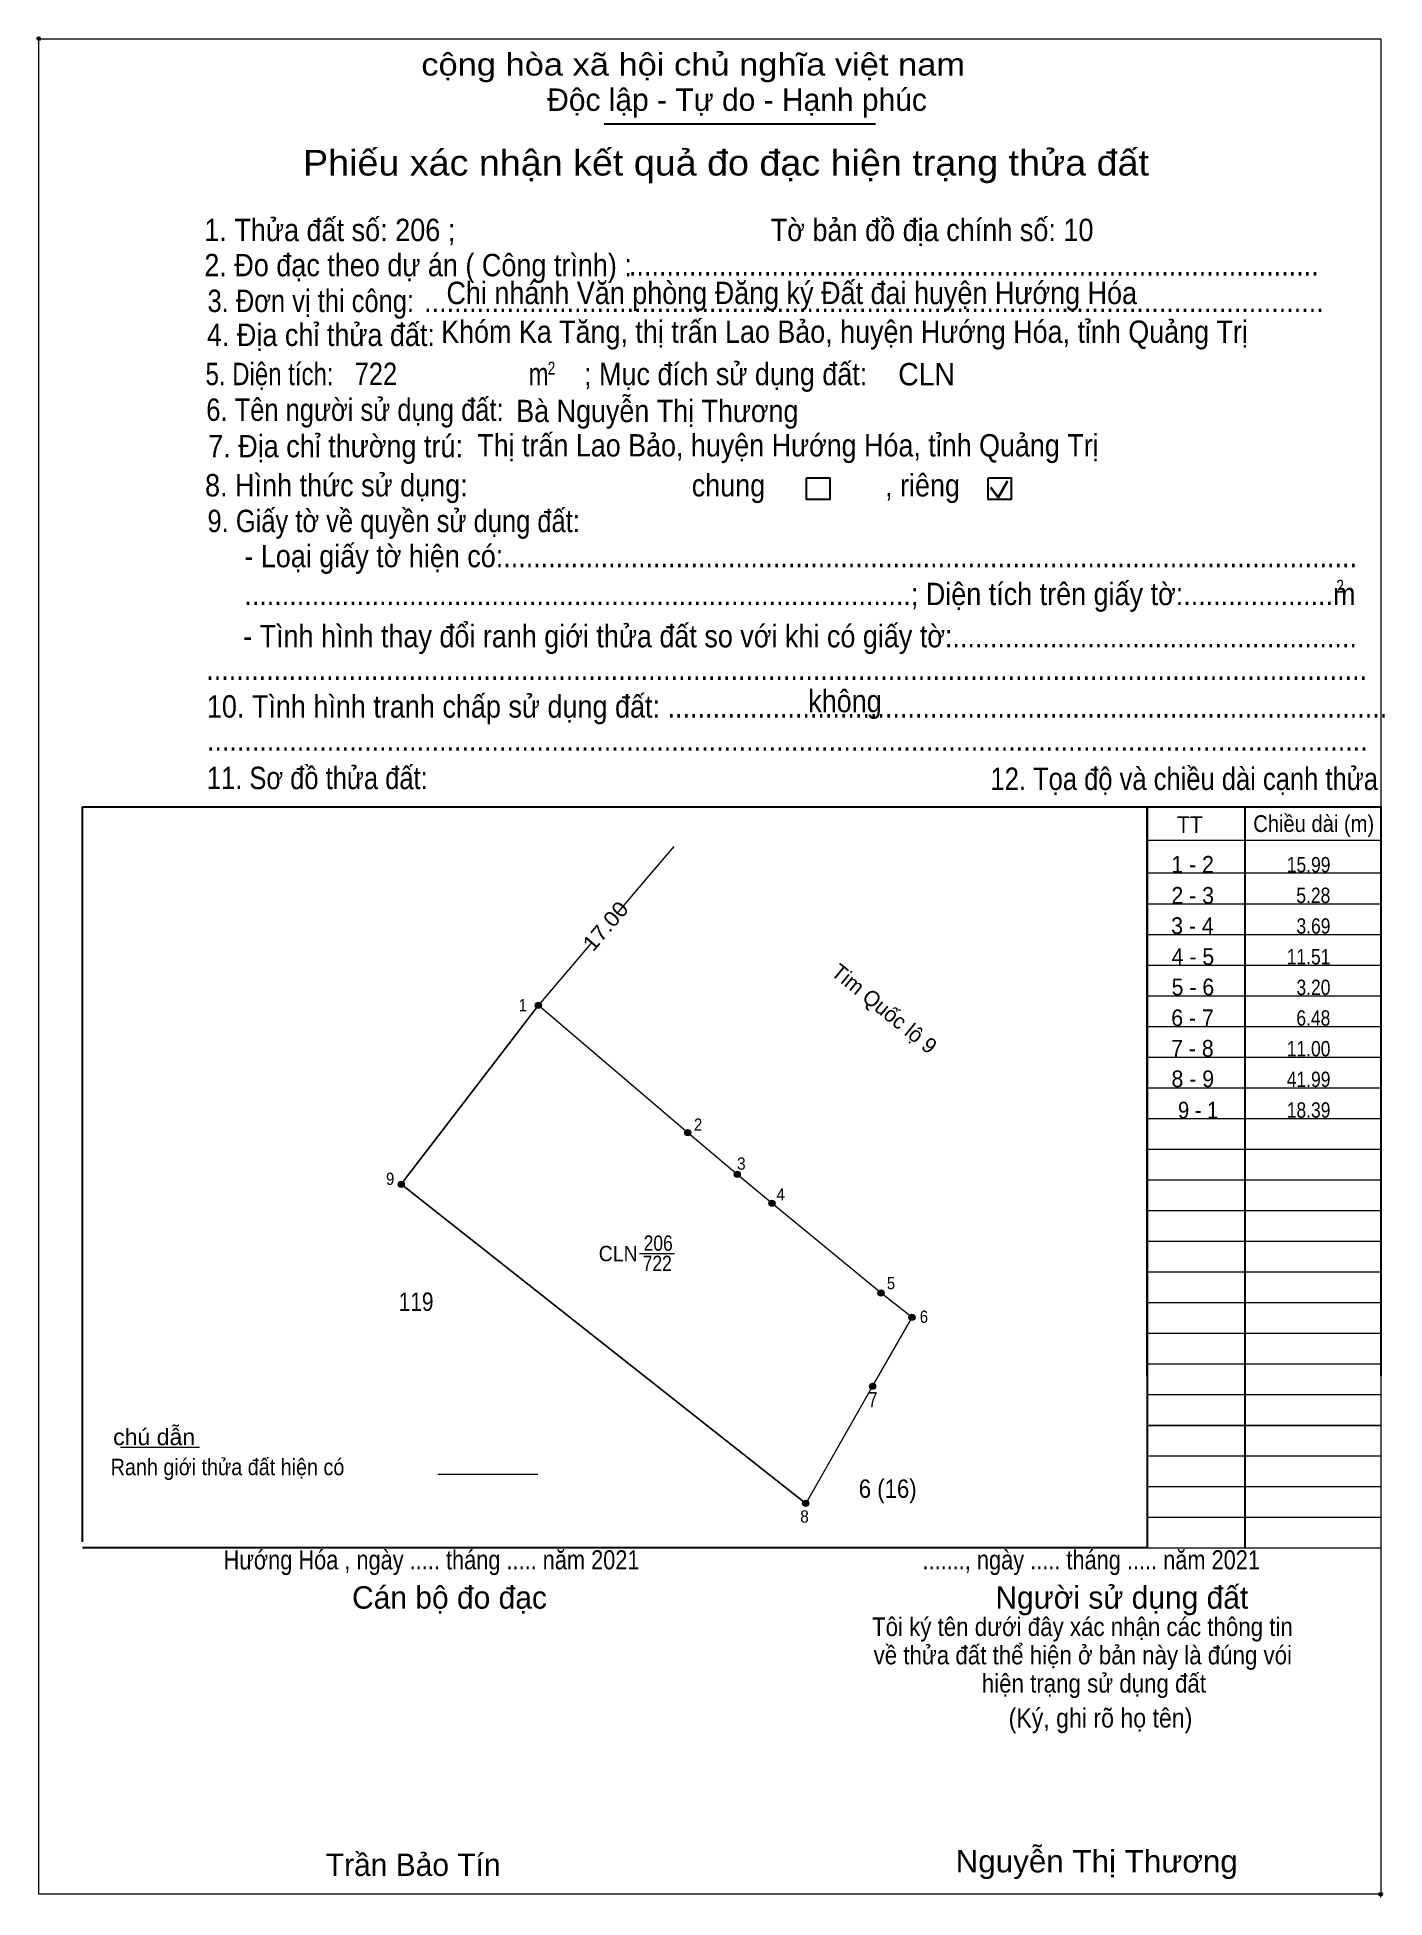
# Model space of a CAD drawing. Header units: metres. Extents: x 536487 to 537054, y 1838504 to 1838655.
# Drawn here: x 536487.2 to 536597, y 1838503.6 to 1838655.3 of the extents above; entities that cross this region are included whole.
import ezdxf
from ezdxf.enums import TextEntityAlignment as Align

# ---------------------------------------------------------------- set-up
doc = ezdxf.new("R2010")
doc.units = ezdxf.units.M
doc.header["$LTSCALE"] = 0.5
doc.header["$PDMODE"] = 32
doc.header["$PDSIZE"] = 0.25
for name, color, linetype, lineweight in [('1', 7, 'Continuous', 13), ('10', 7, 'Continuous', 13), ('15', 7, 'Continuous', 13), ('17', 7, 'Continuous', 13), ('2', 7, 'Continuous', 25), ('23', 7, 'Continuous', 13), ('30', 7, 'Continuous', 13), ('50', 7, 'Continuous', 13), ('6', 7, 'Continuous', 13), ('63', 7, 'Continuous', 13)]:
    doc.layers.add(name, color=color, linetype=linetype, lineweight=lineweight)

msp = doc.modelspace()

# ---------------------------------------------------------------- texts
at = {"layer": '10'}
for s, height, width, p in [('1 - 2', 1.364, 0.95, (536581.31, 1838587.19)), ('2 - 3', 1.364, 0.95, (536581.32, 1838584.66)), ('3 - 4', 1.364, 0.95, (536581.3, 1838582.19)), ('4 - 5', 1.364, 0.95, (536581.335, 1838579.67)), ('5 - 6', 1.364, 0.95, (536581.335, 1838577.19)), ('6 - 7', 1.364, 0.95, (536581.305, 1838574.68)), ('7 - 8', 1.364, 0.95, (536581.295, 1838572.19)), ('8 - 9', 1.364, 0.95, (536581.325, 1838569.71)), ('9 - 1', 1.36, 0.9, (536581.76, 1838567.16))]:
    msp.add_text(s, height=height, dxfattribs=dict(at, width=width)).set_placement(p, align=Align.CENTER)
at = {"layer": '15', "width": 1.1}
msp.add_text('17.00', height=1.25, rotation=49.56, dxfattribs=at).set_placement((536533.951, 1838582.4346), align=Align.CENTER)
at = {"layer": '15'}
for s, height, width, p in [('206', 1.25, 0.85, (536537.765, 1838556.37)), ('CLN', 1.25, 0.95, (536534.505, 1838555.52)), ('722', 1.25, 0.85, (536537.685, 1838554.72)), ('119', 1.5, 0.85, (536518.035, 1838551.47)), ('6 (16)', 1.5, 0.9, (536556.465, 1838536.23))]:
    msp.add_text(s, height=height, dxfattribs=dict(at, width=width)).set_placement(p, align=Align.CENTER)
at = {"layer": '2'}
for s, height, width, p in [('cộng hòa xã hội chủ nghĩa việt nam', 1.825, 1.15, (536518.46, 1838652.17)), ('1. Thửa đất số: 206 ;                                          Tờ bản đồ địa chính số: 10', 1.83, 0.9, (536500.78, 1838638.67)), ('2. Đo đạc theo dự án ( Công trình) : ', 1.827, 0.9, (536500.78, 1838635.81)), ('3. Đơn vị thi công:', 1.827, 0.85, (536501.04, 1838632.89)), ('Chi nhánh Văn phòng Đăng ký Đất đai huyện Hướng Hóa', 1.825, 0.9, (536520.51, 1838633.54)), ('............................................................................................', 1.827, 0.9, (536535.38, 1838635.87)), ('4. Địa chỉ thửa đất:', 1.827, 0.9, (536500.99, 1838630.12)), ('........................................................................................................................', 1.827, 0.9, (536518.69, 1838632.89)), ('Khóm Ka Tăng, thị trấn Lao Bảo, huyện Hướng Hóa, tỉnh Quảng Trị', 1.82, 0.9, (536520.08, 1838630.38)), ('5. Diện tích:', 1.827, 0.8, (536500.88, 1838626.93)), ('722', 1.82, 0.85, (536513.04, 1838626.95)), ('2', 1.043, 0.8, (536528.76, 1838627.8)), ('; Mục đích sử dụng đất:', 1.825, 0.9, (536531.72, 1838626.93)), ('CLN', 1.82, 0.95, (536557.32, 1838626.92)), ('m', 1.825, 0.8, (536527.2, 1838626.93)), ('6. Tên người sử dụng đất:', 1.827, 0.85, (536500.94, 1838624.02)), ('Bà Nguyễn Thị Thương', 1.82, 0.9, (536526.2, 1838623.92)), ('7. Địa chỉ thường trú:', 1.827, 0.9, (536501.1, 1838621.05)), ('Thị trấn Lao Bảo, huyện Hướng Hóa, tỉnh Quảng Trị', 1.82, 0.9, (536523.02, 1838621.12)), ('8. Hình thức sử dụng:', 1.827, 0.9, (536500.84, 1838617.86)), ('chung                , riêng', 1.825, 0.9, (536540.5, 1838617.86)), ('9. Giấy tờ về quyền sử dụng đất:', 1.827, 0.85, (536501.04, 1838614.95)), ('     - Loại giấy tờ hiện có:..................................................................................................................', 1.825, 0.9, (536500.99, 1838612.09)), ('     .........................................................................................; Diện tích trên giấy tờ:....................m', 1.825, 0.9, (536500.99, 1838609)), ('2', 1.043, 0.8, (536593.02, 1838610.03)), ('     - Tình hình thay đổi ranh giới thửa đất so với khi có giấy tờ:......................................................', 1.825, 0.9, (536500.89, 1838605.56)), ('...........................................................................................................................................................', 1.825, 0.9, (536500.94, 1838602.91)), ('10. Tình hình tranh chấp sử dụng đất: ................................................................................................', 1.827, 0.9, (536500.99, 1838599.83)), ('không', 1.825, 0.9, (536549.99, 1838600.27)), ('...........................................................................................................................................................', 1.825, 0.9, (536500.99, 1838597.13)), ('11. Sơ đồ thửa đất:', 1.827, 0.85, (536500.99, 1838594)), ('12. Tọa độ và chiều dài cạnh thửa', 1.83, 0.85, (536564.84, 1838593.93)), ('Hướng Hóa , ngày ..... tháng ..... năm 2021', 1.56, 0.85, (536502.35, 1838530.4)), ('......., ngày ..... tháng ..... năm 2021', 1.56, 0.85, (536559.3, 1838530.4)), ('(Ký, ghi rõ họ tên)', 1.565, 0.9, (536566.32, 1838517.51)), ('Nguyễn Thị Thương', 1.82, 1.05, (536562, 1838505.7))]:
    msp.add_text(s, height=height, dxfattribs=dict(at, width=width)).set_placement(p)
for s, p in [('Độc lập - Tự do - Hạnh phúc', (536528.72, 1838649.29)), ('Cán bộ đo đạc', (536512.82, 1838527.2)), ('Người sử dụng đất', (536565.24, 1838527.2)), ('Trần Bảo Tín', (536510.68, 1838505.41))]:
    msp.add_text(s, height=1.825, dxfattribs=at).set_placement(p)
for s, height, width, p in [('Phiếu xác nhận kết quả đo đạc hiện trạng thửa đất', 2.086, 1.1, (536543.29, 1838644.02)), ('Tôi ký tên dưới đây xác nhận các thông tin', 1.508, 0.9, (536572.33, 1838524.97)), ('về thửa đất thể hiện ở bản này là đúng vói', 1.508, 0.9, (536572.365, 1838522.66)), ('hiện trạng sử dụng đất', 1.508, 0.9, (536573.27, 1838520.36))]:
    msp.add_text(s, height=height, dxfattribs=dict(at, width=width)).set_placement(p, align=Align.CENTER)
msp.add_text('.', height=0.5216, dxfattribs=at).set_placement((536596.6261, 1838503.63), align=Align.CENTER)
at = {"layer": '30'}
for s, height, width, p in [('TT', 1.36, 0.95, (536580.04, 1838590.43)), ('Chiều dài (m)', 1.364, 0.9, (536586.25, 1838590.51))]:
    msp.add_text(s, height=height, dxfattribs=dict(at, width=width)).set_placement(p)
at = {"layer": '6'}
for s, width, p in [('chú dẫn', 1.05, (536493.35, 1838540.53)), ('Ranh giới thửa đất hiện có ', 0.9, (536493.15, 1838538.08))]:
    msp.add_text(s, height=1.337, dxfattribs=dict(at, width=width)).set_placement(p)
at = {"layer": '63'}
for s, height, width, p in [('15.99', 1.25, 0.85, (536592.54, 1838587.22)), ('5.28', 1.25, 0.85, (536592.53, 1838584.72)), ('3.69', 1.25, 0.85, (536592.54, 1838582.22)), ('11.51', 1.25, 0.85, (536592.54, 1838579.72)), ('3.20', 1.25, 0.85, (536592.54, 1838577.22)), (' 1', 1, 0.9, (536527.07, 1838575.9)), ('6.48', 1.25, 0.85, (536592.53, 1838574.72)), ('11.00', 1.25, 0.85, (536592.54, 1838572.22)), ('41.99', 1.25, 0.85, (536592.54, 1838569.72)), ('18.39', 1.25, 0.85, (536592.54, 1838567.22)), (' 2', 1, 0.9, (536541.35, 1838566.16)), (' 3', 1, 0.95, (536544.89, 1838562.98)), (' 9', 1, 0.9, (536516.26, 1838561.74)), (' 4', 1, 0.95, (536548.1, 1838560.47)), (' 5', 1, 0.9, (536557.07, 1838553.23)), (' 6', 1, 0.9, (536559.75, 1838550.5)), (' 7', 1.25, 0.8, (536555.62, 1838543.6)), (' 8', 1, 0.95, (536550.04, 1838534.21))]:
    msp.add_text(s, height=height, dxfattribs=dict(at, width=width)).set_placement(p, align=Align.RIGHT)
msp.add_text('Tim Quốc lộ 9', height=1.25, rotation=320.776, dxfattribs=at).set_placement((536555.7948, 1838575.622), align=Align.CENTER)

# ---------------------------------------------------------------- hatches: boundary and pattern name
at = {"layer": '15'}
for points in [[(536528.2522, 1838576.3887, 1), (536527.7522, 1838576.3887, 1)], [(536540.4122, 1838566.0087, 1), (536539.9122, 1838566.0087, 1)], [(536517.0722, 1838561.7887, 1), (536516.5722, 1838561.7887, 1)], [(536544.4522, 1838562.6087, 1), (536543.9522, 1838562.6087, 1)], [(536547.2822, 1838560.2387, 1), (536546.7822, 1838560.2387, 1)], [(536556.1722, 1838552.9287, 1), (536555.6722, 1838552.9287, 1)], [(536558.6922, 1838550.9587, 1), (536558.1922, 1838550.9587, 1)], [(536555.4822, 1838545.3287, 1), (536554.9822, 1838545.3287, 1)], [(536550.0322, 1838535.7787, 1), (536549.5322, 1838535.7787, 1)]]:
    msp.add_hatch(color=256, dxfattribs=at).paths.add_polyline_path(points)

# ---------------------------------------------------------------- linework, layer by layer
at = {"layer": '1'}
msp.add_lwpolyline([(536528.01, 1838576.39), (536540.17, 1838566.01), (536544.21, 1838562.61), (536547.04, 1838560.24), (536555.93, 1838552.93), (536558.45, 1838550.96), (536555.24, 1838545.33), (536549.79, 1838535.78), (536516.83, 1838561.79)], close=True, dxfattribs=at)
at = {"layer": '15'}
msp.add_line((536532.28, 1838581.41), (536528.01, 1838576.39), dxfattribs=at)
for points in [[(536539.03, 1838589.32), (536536.78, 1838586.68), (536534.36, 1838583.85)], [(536528.01, 1838576.39), (536516.83, 1838561.79), (536549.79, 1838535.78)]]:
    msp.add_lwpolyline(points, dxfattribs=at)
for centre in [(536528.0022, 1838576.3887), (536540.1622, 1838566.0087), (536516.8222, 1838561.7887), (536544.2022, 1838562.6087), (536547.0322, 1838560.2387), (536555.9222, 1838552.9287), (536558.4422, 1838550.9587), (536555.2322, 1838545.3287), (536549.7822, 1838535.7787)]:
    msp.add_circle(centre, 0.25, dxfattribs=at)
at = {"layer": '17'}
msp.add_line((536493.95, 1838540.35), (536500.4, 1838540.35), dxfattribs=at)
at = {"layer": '2'}
for p, q in [((536533.35, 1838648.23), (536555.46, 1838648.23)), ((536490.85, 1838592.57), (536577.6, 1838592.57)), ((536490.85, 1838532.64), (536490.85, 1838592.57)), ((536577.6, 1838592.57), (536577.6, 1838532.15)), ((536577.6, 1838532.15), (536490.85, 1838532.15))]:
    msp.add_line(p, q, dxfattribs=at)
at = {"layer": '2', "lineweight": 35}
for p, q in [((536564.85, 1838618.59), (536565.47, 1838617.78)), ((536565.47, 1838617.78), (536566.23, 1838619.14))]:
    msp.add_line(p, q, dxfattribs=at)
at = {"layer": '2', "lineweight": 13}
msp.add_lwpolyline([(536487.29, 1838655.17), (536596.65, 1838655.17), (536596.65, 1838503.92), (536487.29, 1838503.92)], close=True, dxfattribs=at)
at = {"layer": '2'}
for points in [[(536549.86, 1838619.37), (536551.74, 1838619.37), (536551.74, 1838617.62), (536549.86, 1838617.62)], [(536564.64, 1838619.37), (536566.52, 1838619.37), (536566.52, 1838617.62), (536564.64, 1838617.62)]]:
    msp.add_lwpolyline(points, close=True, dxfattribs=at)
for p in [(536487.29, 1838655.17), (536596.64, 1838503.92)]:
    msp.add_point(p, dxfattribs=at)
at = {"layer": '23'}
msp.add_line((536555.24, 1838545.33), (536558.45, 1838550.96), dxfattribs=at)
at = {"layer": '30', "lineweight": 25}
for p, q in [((536577.6, 1838546.19), (536577.6, 1838592.57)), ((536585.56, 1838592.57), (536585.56, 1838532.15))]:
    msp.add_line(p, q, dxfattribs=at)
at = {"layer": '30'}
for p, q in [((536577.6, 1838589.84), (536596.65, 1838589.84)), ((536577.6, 1838587.19), (536596.65, 1838587.19)), ((536577.55, 1838584.64), (536596.6, 1838584.64)), ((536577.6, 1838582.15), (536596.65, 1838582.15)), ((536577.6, 1838579.65), (536596.65, 1838579.65)), ((536577.6, 1838577.15), (536596.65, 1838577.15)), ((536577.6, 1838574.65), (536596.65, 1838574.65)), ((536577.6, 1838572.15), (536596.65, 1838572.15)), ((536577.6, 1838569.65), (536596.65, 1838569.65)), ((536577.6, 1838567.15), (536596.65, 1838567.15)), ((536577.6, 1838564.65), (536596.65, 1838564.65)), ((536577.6, 1838562.15), (536596.65, 1838562.15)), ((536577.6, 1838559.65), (536596.65, 1838559.65)), ((536577.6, 1838557.15), (536596.65, 1838557.15)), ((536577.6, 1838554.65), (536596.65, 1838554.65)), ((536577.6, 1838552.15), (536596.65, 1838552.15)), ((536577.6, 1838549.65), (536596.65, 1838549.65)), ((536577.6, 1838547.15), (536596.65, 1838547.15)), ((536577.6, 1838544.65), (536596.65, 1838544.65)), ((536577.6, 1838542.15), (536596.65, 1838542.15)), ((536577.6, 1838542.14), (536596.65, 1838542.14)), ((536577.6, 1838539.65), (536596.65, 1838539.65)), ((536577.6, 1838537.15), (536596.65, 1838537.15)), ((536577.6, 1838534.65), (536596.65, 1838534.65)), ((536577.6, 1838532.15), (536596.65, 1838532.15))]:
    msp.add_line(p, q, dxfattribs=at)
at = {"layer": '30', "lineweight": 25}
msp.add_lwpolyline([(536577.6, 1838592.57), (536596.65, 1838592.57), (536596.65, 1838546.19)], dxfattribs=at)
at = {"layer": '50'}
msp.add_lwpolyline([(536528.01, 1838576.39), (536540.17, 1838566.01), (536544.21, 1838562.61), (536547.04, 1838560.24), (536555.93, 1838552.93), (536558.45, 1838550.96)], dxfattribs=at)
at = {"layer": '6'}
msp.add_line((536519.81, 1838538.17), (536527.95, 1838538.17), dxfattribs=at)
at = {"layer": '63'}
msp.add_line((536536.24, 1838556.14), (536539.1, 1838556.14), dxfattribs=at)

msp.set_redraw_order([(e.dxf.handle, doc.entitydb.next_handle()) for e in msp.query("TEXT MTEXT ATTDEF DIMENSION ARC_DIMENSION")])  # texts and dimensions are drawn at this point

doc.saveas('drawing.dxf')
